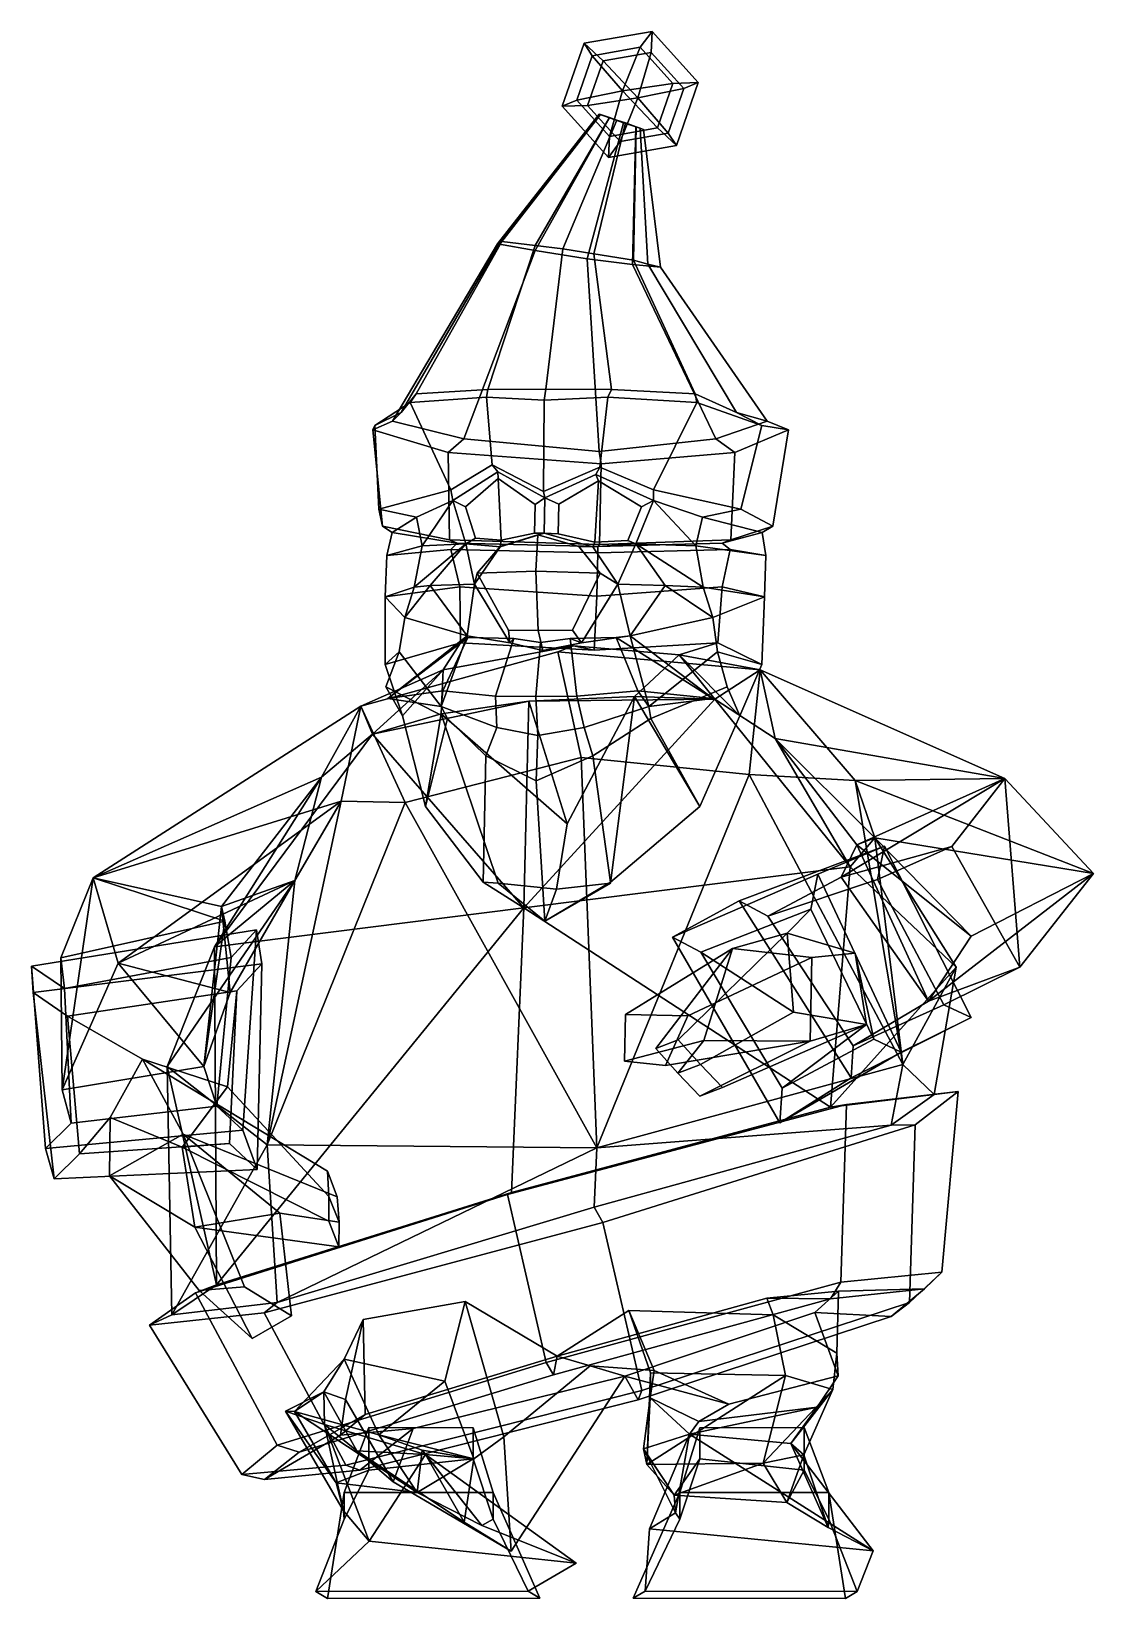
# Model space of a CAD drawing. Extents: x -178 to 159, y -153 to 343.
import ezdxf

# ---------------------------------------------------------------- set-up
doc = ezdxf.new("R2010")
doc.units = 0

msp = doc.modelspace()

# ---------------------------------------------------------------- linework, layer by layer
for p in [(-64.752953, 131.951538, 103.342781), (38.056911, 131.951538, 119.07489)]:
    msp.add_point(p)
for points in [[(-0.122107, 335.489288, 67.304405), (15.075344, 338.161285, 68.982353), (18.822256, 343.197632, 54.533504), (-2.67018, 339.418945, 52.160526)], [(3.33357, 333.873901, 38.578182), (-2.67018, 339.418945, 52.160526), (18.822256, 343.197632, 54.533504), (18.531021, 336.545898, 40.256134)], [(25.398327, 326.724426, 70.86731), (33.421158, 327.02356, 57.199223), (18.822256, 343.197632, 54.533504), (15.075344, 338.161285, 68.982353)], [(28.854002, 325.10907, 42.141083), (18.531021, 336.545898, 40.256134), (18.822256, 343.197632, 54.533504), (33.421158, 327.02356, 57.199223)], [(-9.563732, 319.466125, 52.453262), (-4.996565, 321.380554, 67.511398), (-0.122107, 335.489288, 67.304405), (-2.67018, 339.418945, 52.160526)], [(-9.563732, 319.466125, 52.453262), (-2.67018, 339.418945, 52.160526), (3.33357, 333.873901, 38.578182), (-1.540888, 319.765198, 38.785179)], [(9.485171, 324.387054, 75.138756), (15.075344, 338.161285, 68.982353), (-0.122107, 335.489288, 67.304405)], [(9.485171, 324.387054, 75.138756), (25.398327, 326.724426, 70.86731), (15.075344, 338.161285, 68.982353)], [(-4.996565, 321.380554, 67.511398), (9.485171, 324.387054, 75.138756), (-0.122107, 335.489288, 67.304405)], [(-1.540888, 319.765198, 38.785179), (3.33357, 333.873901, 38.578182), (14.372231, 322.10257, 34.513721)], [(14.372231, 322.10257, 34.513721), (3.33357, 333.873901, 38.578182), (18.531021, 336.545898, 40.256134)], [(14.372231, 322.10257, 34.513721), (18.531021, 336.545898, 40.256134), (28.854002, 325.10907, 42.141083)], [(5.326407, 309.943787, 69.396347), (9.485171, 324.387054, 75.138756), (-4.996565, 321.380554, 67.511398)], [(5.326407, 309.943787, 69.396347), (20.523869, 312.615692, 71.074303), (9.485171, 324.387054, 75.138756)], [(20.523869, 312.615692, 71.074303), (25.398327, 326.724426, 70.86731), (9.485171, 324.387054, 75.138756)], [(23.979544, 311.000336, 42.34808), (14.372231, 322.10257, 34.513721), (28.854002, 325.10907, 42.141083)], [(26.527605, 307.07074, 57.491959), (33.421158, 327.02356, 57.199223), (25.398327, 326.724426, 70.86731), (20.523869, 312.615692, 71.074303)], [(26.527605, 307.07074, 57.491959), (23.979544, 311.000336, 42.34808), (28.854002, 325.10907, 42.141083), (33.421158, 327.02356, 57.199223)], [(5.035182, 303.292084, 55.118977), (5.326407, 309.943787, 69.396347), (-4.996565, 321.380554, 67.511398), (-9.563732, 319.466125, 52.453262)], [(5.035182, 303.292084, 55.118977), (-9.563732, 319.466125, 52.453262), (-1.540888, 319.765198, 38.785179), (8.782084, 308.3284, 40.670124)], [(8.782084, 308.3284, 40.670124), (-1.540888, 319.765198, 38.785179), (14.372231, 322.10257, 34.513721)], [(8.782084, 308.3284, 40.670124), (14.372231, 322.10257, 34.513721), (23.979544, 311.000336, 42.34808)], [(2.321047, 316.898621, 56.11673), (2.112459, 316.937531, 52.46096), (-30.116444, 275.89621, 44.563885), (-29.342585, 276.220856, 56.385376)], [(2.112459, 316.937531, 52.46096), (5.351716, 315.792999, 49.368061), (-18.194765, 273.76886, 34.877441), (-30.116444, 275.89621, 44.563885)], [(2.484708, 316.882996, 60.635551), (2.321047, 316.898621, 56.11673), (-29.342585, 276.220856, 56.385376), (-28.732761, 276.673218, 70.989014)], [(5.354907, 315.916931, 63.219124), (2.484708, 316.882996, 60.635551), (-28.732761, 276.673218, 70.989014), (-18.160831, 275.425781, 79.594437)], [(5.351716, 315.792999, 49.368061), (9.831141, 314.233002, 47.605106), (-1.704822, 271.128113, 29.59894), (-18.194765, 273.76886, 34.877441)], [(7.729343, 315.112946, 64.824539), (5.354907, 315.916931, 63.219124), (-18.160831, 275.425781, 79.594437), (-9.415817, 274.330139, 84.996262)], [(7.729343, 315.112946, 64.824539), (-9.415817, 274.330139, 84.996262), (0.451022, 272.768646, 82.338692), (10.409563, 314.180939, 63.924801)], [(13.73729, 312.913025, 50.538769), (12.681937, 269.360718, 39.430099), (-1.704822, 271.128113, 29.59894), (9.831141, 314.233002, 47.605106)], [(10.409563, 314.180939, 63.924801), (0.451022, 272.768646, 82.338692), (12.945206, 270.723022, 77.134277), (13.803719, 312.995544, 62.215797)], [(16.125631, 312.124786, 54.417336), (21.481752, 268.529785, 52.171848), (12.681937, 269.360718, 39.430099), (13.73729, 312.913025, 50.538769)], [(13.803719, 312.995544, 62.215797), (12.945206, 270.723022, 77.134277), (17.514227, 269.531311, 63.294243), (15.046542, 312.528107, 57.89333)], [(5.035182, 303.292084, 55.118977), (26.527605, 307.07074, 57.491959), (20.523869, 312.615692, 71.074303), (5.326407, 309.943787, 69.396347)], [(5.035182, 303.292084, 55.118977), (8.782084, 308.3284, 40.670124), (23.979544, 311.000336, 42.34808), (26.527605, 307.07074, 57.491959)], [(15.046542, 312.528107, 57.89333), (17.514227, 269.531311, 63.294243), (21.481752, 268.529785, 52.171848), (16.125631, 312.124786, 54.417336)], [(-63.264988, 219.765381, 38.353554), (-60.55331, 222.477478, 62.083855), (-29.342585, 276.220856, 56.385376), (-30.116444, 275.89621, 44.563885)], [(-40.742462, 214.231232, 20.6658), (-63.264988, 219.765381, 38.353554), (-30.116444, 275.89621, 44.563885), (-18.194765, 273.76886, 34.877441)], [(-60.55331, 222.477478, 62.083855), (-55.793579, 228.454163, 90.746719), (-28.732761, 276.673218, 70.989014), (-29.342585, 276.220856, 56.385376)], [(-55.793579, 228.454163, 90.746719), (-33.171165, 229.760284, 107.262489), (-18.160831, 275.425781, 79.594437), (-28.732761, 276.673218, 70.989014)], [(2.05042, 210.164001, 7.910498), (-40.742462, 214.231232, 20.6658), (-18.194765, 273.76886, 34.877441), (-1.704822, 271.128113, 29.59894)], [(-14.735031, 229.896973, 117.603951), (-9.415817, 274.330139, 84.996262), (-18.160831, 275.425781, 79.594437), (-33.171165, 229.760284, 107.262489)], [(-14.735031, 229.896973, 117.603951), (5.949987, 229.760284, 113.248871), (0.451022, 272.768646, 82.338692), (-9.415817, 274.330139, 84.996262)], [(2.05042, 210.164001, 7.910498), (-1.704822, 271.128113, 29.59894), (12.681937, 269.360718, 39.430099), (39.070759, 214.231232, 32.878933)], [(32.476105, 228.454163, 104.253868), (12.945206, 270.723022, 77.134277), (0.451022, 272.768646, 82.338692), (5.949987, 229.760284, 113.248871)], [(39.070759, 214.231232, 32.878933), (12.681937, 269.360718, 39.430099), (21.481752, 268.529785, 52.171848), (55.273312, 219.765381, 56.492455)], [(45.589394, 222.477478, 78.325966), (17.514227, 269.531311, 63.294243), (12.945206, 270.723022, 77.134277), (32.476105, 228.454163, 104.253868)], [(55.273312, 219.765381, 56.492455), (21.481752, 268.529785, 52.171848), (17.514227, 269.531311, 63.294243), (45.589394, 222.477478, 78.325966)], [(-57.708351, 225.655243, 95.046486), (-55.793579, 228.454163, 90.746719), (-60.55331, 222.477478, 62.083855), (-68.953644, 218.38562, 62.116879)], [(-33.519764, 227.375183, 112.110092), (-33.171165, 229.760284, 107.262489), (-55.793579, 228.454163, 90.746719), (-57.708351, 225.655243, 95.046486)], [(-15.265135, 226.467163, 121.068199), (-14.735031, 229.896973, 117.603951), (-33.171165, 229.760284, 107.262489), (-33.519764, 227.375183, 112.110092)], [(-15.265135, 226.467163, 121.068199), (4.833004, 227.375183, 117.978889), (5.949987, 229.760284, 113.248871), (-14.735031, 229.896973, 117.603951)], [(4.833004, 227.375183, 117.978889), (33.017448, 225.655243, 108.929482), (32.476105, 228.454163, 104.253868), (5.949987, 229.760284, 113.248871)], [(33.017448, 225.655243, 108.929482), (53.595448, 218.38562, 80.869514), (45.589394, 222.477478, 78.325966), (32.476105, 228.454163, 104.253868)], [(-44.797672, 198.043365, 102.618103), (-57.708351, 225.655243, 95.046486), (-68.953644, 218.38562, 62.116879), (-67.623749, 191.959534, 80.181534)], [(-31.7421, 205.995361, 116.074211), (-33.519764, 227.375183, 112.110092), (-57.708351, 225.655243, 95.046486), (-44.797672, 198.043365, 102.618103)], [(-15.501152, 197.558716, 122.610573), (-15.265135, 226.467163, 121.068199), (-33.519764, 227.375183, 112.110092), (-31.7421, 205.995361, 116.074211)], [(-15.501152, 197.558716, 122.610573), (2.342877, 205.189453, 121.339806), (4.833004, 227.375183, 117.978889), (-15.265135, 226.467163, 121.068199)], [(2.342877, 205.189453, 121.339806), (19.29534, 198.043365, 112.425713), (33.017448, 225.655243, 108.929482), (4.833004, 227.375183, 117.978889)], [(19.29534, 198.043365, 112.425713), (46.924351, 191.959534, 97.709846), (53.595448, 218.38562, 80.869514), (33.017448, 225.655243, 108.929482)], [(-68.953644, 218.38562, 62.116879), (-60.55331, 222.477478, 62.083855), (-63.264988, 219.765381, 38.353554), (-69.517838, 217.05072, 35.884155)], [(-69.517838, 217.05072, 35.884155), (-63.264988, 219.765381, 38.353554), (-40.742462, 214.231232, 20.6658), (-45.670719, 209.871521, 16.321194)], [(-67.623749, 191.959534, 80.181534), (-68.953644, 218.38562, 62.116879), (-69.517838, 217.05072, 35.884155), (-66.478676, 186.49884, 42.463161)], [(61.978485, 217.05072, 56.005909), (45.072716, 209.871521, 30.206884), (39.070759, 214.231232, 32.878933), (55.273312, 219.765381, 56.492455)], [(53.595448, 218.38562, 80.869514), (61.978485, 217.05072, 56.005909), (55.273312, 219.765381, 56.492455), (45.589394, 222.477478, 78.325966)], [(46.924351, 191.959534, 97.709846), (57.111004, 186.49884, 61.375031), (61.978485, 217.05072, 56.005909), (53.595448, 218.38562, 80.869514)], [(-66.478676, 186.49884, 42.463161), (-69.517838, 217.05072, 35.884155), (-45.670719, 209.871521, 16.321194), (-45.247417, 182.169067, 19.474009)], [(-45.670719, 209.871521, 16.321194), (-40.742462, 214.231232, 20.6658), (2.05042, 210.164001, 7.910498), (2.704283, 206.277161, 3.63748)], [(45.072716, 209.871521, 30.206884), (2.704283, 206.277161, 3.63748), (2.05042, 210.164001, 7.910498), (39.070759, 214.231232, 32.878933)], [(57.111004, 186.49884, 61.375031), (43.725967, 182.169067, 33.088844), (45.072716, 209.871521, 30.206884), (61.978485, 217.05072, 56.005909)], [(-45.247417, 182.169067, 19.474009), (-45.670719, 209.871521, 16.321194), (2.704283, 206.277161, 3.63748), (2.221191, 180.676575, 6.794485)], [(43.725967, 182.169067, 33.088844), (2.221191, 180.676575, 6.794485), (2.704283, 206.277161, 3.63748), (45.072716, 209.871521, 30.206884)], [(-31.7421, 205.995361, 116.074211), (-44.797672, 198.043365, 102.618103), (-44.263176, 194.641174, 101.06028), (-29.985703, 203.693512, 114.966881)], [(-29.862757, 201.641602, 112.452156), (-29.985703, 203.693512, 114.966881), (-44.263176, 194.641174, 101.06028), (-40.257874, 192.68927, 101.46701)], [(-15.501152, 197.558716, 122.610573), (-31.7421, 205.995361, 116.074211), (-29.985703, 203.693512, 114.966881), (-15.06969, 195.499146, 119.790955)], [(-29.862757, 201.641602, 112.452156), (-18.17746, 193.384583, 116.399185), (-15.06969, 195.499146, 119.790955), (-29.985703, 203.693512, 114.966881)], [(-15.501152, 197.558716, 122.610573), (-15.06969, 195.499146, 119.790955), (0.997987, 202.887573, 119.757912), (2.342877, 205.189453, 121.339806)], [(2.342877, 205.189453, 121.339806), (0.997987, 202.887573, 119.757912), (19.251152, 194.641174, 110.779327), (19.29534, 198.043365, 112.425713)], [(-28.877531, 182.073151, 111.959419), (-29.862757, 201.641602, 112.452156), (-40.257874, 192.68927, 101.46701), (-37.084988, 182.695099, 105.503891)], [(-18.17746, 193.384583, 116.399185), (-29.862757, 201.641602, 112.452156), (-28.877531, 182.073151, 111.959419), (-18.389107, 184.335876, 117.782303)], [(1.909234, 200.935486, 117.15387), (0.997987, 202.887573, 119.757912), (-15.06969, 195.499146, 119.790955), (-10.668049, 193.514648, 117.722992)], [(-10.668049, 193.514648, 117.722992), (-10.913173, 184.09137, 119.32489), (0.769148, 181.423462, 115.897461), (1.909234, 200.935486, 117.15387)], [(0.769148, 181.423462, 115.897461), (11.179806, 182.033813, 111.080963), (15.451241, 192.655701, 107.456413), (1.909234, 200.935486, 117.15387)], [(1.909234, 200.935486, 117.15387), (15.451241, 192.655701, 107.456413), (19.251152, 194.641174, 110.779327), (0.997987, 202.887573, 119.757912)], [(-55.699669, 189.339722, 82.684906), (-44.263176, 194.641174, 101.06028), (-44.797672, 198.043365, 102.618103), (-67.623749, 191.959534, 80.181534)], [(-53.895161, 180.264069, 83.934433), (-44.263176, 194.641174, 101.06028), (-55.699669, 189.339722, 82.684906)], [(-40.057991, 180.918945, 106.173752), (-44.263176, 194.641174, 101.06028), (-53.895161, 180.264069, 83.934433)], [(-37.084988, 182.695099, 105.503891), (-40.257874, 192.68927, 101.46701), (-44.263176, 194.641174, 101.06028), (-40.057991, 180.918945, 106.173752)], [(-18.389107, 184.335876, 117.782303), (-15.331384, 184.284546, 121.501137), (-15.06969, 195.499146, 119.790955), (-18.17746, 193.384583, 116.399185)], [(-10.913173, 184.09137, 119.32489), (-10.668049, 193.514648, 117.722992), (-15.06969, 195.499146, 119.790955), (-15.331384, 184.284546, 121.501137)], [(11.179806, 182.033813, 111.080963), (13.709259, 180.918945, 114.401291), (19.251152, 194.641174, 110.779327), (15.451241, 192.655701, 107.456413)], [(13.709259, 180.918945, 114.401291), (32.701698, 180.264069, 97.185608), (19.251152, 194.641174, 110.779327)], [(34.797298, 189.339722, 96.532883), (46.924351, 191.959534, 97.709846), (19.29534, 198.043365, 112.425713), (19.251152, 194.641174, 110.779327)], [(32.701698, 180.264069, 97.185608), (34.797298, 189.339722, 96.532883), (19.251152, 194.641174, 110.779327)], [(-67.623749, 191.959534, 80.181534), (-66.478676, 186.49884, 42.463161), (-63.417351, 184.564697, 44.310551), (-55.699669, 189.339722, 82.684906)], [(-55.699669, 189.339722, 82.684906), (-63.417351, 184.564697, 44.310551), (-65.154198, 177.239868, 45.715115), (-53.895161, 180.264069, 83.934433)], [(34.797298, 189.339722, 96.532883), (32.701698, 180.264069, 97.185608), (54.874664, 177.239868, 64.082108), (53.637321, 184.564697, 62.222424)], [(46.924351, 191.959534, 97.709846), (34.797298, 189.339722, 96.532883), (53.637321, 184.564697, 62.222424), (57.111004, 186.49884, 61.375031)], [(-66.478676, 186.49884, 42.463161), (-45.247417, 182.169067, 19.474009), (-42.856735, 181.121521, 20.947981), (-63.417351, 184.564697, 44.310551)], [(-65.154198, 177.239868, 45.715115), (-63.417351, 184.564697, 44.310551), (-42.856735, 181.121521, 20.947981), (-44.824268, 179.093781, 18.51861)], [(-17.994301, 172.236633, 140.611572), (-17.261633, 183.779358, 135.823578), (-29.240063, 180.136841, 130.651901), (-36.494827, 171.66156, 131.279709)], [(-17.261633, 183.779358, 135.823578), (-15.331384, 184.284546, 121.501137), (-29.196737, 180.024231, 114.262894), (-29.240063, 180.136841, 130.651901)], [(-28.877531, 182.073151, 111.959419), (-29.196737, 180.024231, 114.262894), (-15.331384, 184.284546, 121.501137), (-18.389107, 184.335876, 117.782303)], [(-17.994301, 172.236633, 140.611572), (2.450256, 171.66156, 137.239136), (-4.284794, 180.136841, 134.470596), (-17.261633, 183.779358, 135.823578)], [(-17.261633, 183.779358, 135.823578), (-4.284794, 180.136841, 134.470596), (0.064026, 180.024231, 118.740417), (-15.331384, 184.284546, 121.501137)], [(0.769148, 181.423462, 115.897461), (-10.913173, 184.09137, 119.32489), (-15.331384, 184.284546, 121.501137), (0.064026, 180.024231, 118.740417)], [(57.111004, 186.49884, 61.375031), (53.637321, 184.564697, 62.222424), (41.003906, 181.121521, 33.780457), (43.725967, 182.169067, 33.088844)], [(54.874664, 177.239868, 64.082108), (43.60788, 179.093781, 32.050625), (41.003906, 181.121521, 33.780457), (53.637321, 184.564697, 62.222424)], [(-53.895161, 180.264069, 83.934433), (-65.154198, 177.239868, 45.715115), (-65.626541, 164.203552, 48.657867), (-56.406971, 167.180115, 84.206413)], [(-65.626541, 164.203552, 48.657867), (-65.154198, 177.239868, 45.715115), (-44.824268, 179.093781, 18.51861), (-41.995071, 167.327942, 18.175737)], [(-56.406971, 167.180115, 84.206413), (-40.057991, 180.918945, 106.173752), (-53.895161, 180.264069, 83.934433)], [(-51.365986, 167.782532, 108.475731), (-40.057991, 180.918945, 106.173752), (-56.406971, 167.180115, 84.206413)], [(-51.365986, 167.782532, 108.475731), (-37.359299, 168.120819, 113.673607), (-40.057991, 180.918945, 106.173752)], [(-45.247417, 182.169067, 19.474009), (2.221191, 180.676575, 6.794485), (1.666739, 180.145905, 10.417841), (-42.856735, 181.121521, 20.947981)], [(-44.824268, 179.093781, 18.51861), (-42.856735, 181.121521, 20.947981), (1.666739, 180.145905, 10.417841), (1.667521, 178.099274, 10.41272)], [(-41.995071, 167.327942, 18.175737), (-44.824268, 179.093781, 18.51861), (1.667521, 178.099274, 10.41272), (1.319052, 164.338013, 12.689873)], [(-28.877531, 182.073151, 111.959419), (-37.084988, 182.695099, 105.503891), (-40.057991, 180.918945, 106.173752), (-29.196737, 180.024231, 114.262894)], [(-37.359299, 168.120819, 113.673607), (-29.196737, 180.024231, 114.262894), (-40.057991, 180.918945, 106.173752)], [(-36.494827, 171.66156, 131.279709), (-29.240063, 180.136841, 130.651901), (-29.196737, 180.024231, 114.262894), (-37.359299, 168.120819, 113.673607)], [(2.450256, 171.66156, 137.239136), (8.029291, 168.120819, 120.619034), (0.064026, 180.024231, 118.740417), (-4.284794, 180.136841, 134.470596)], [(0.769148, 181.423462, 115.897461), (0.064026, 180.024231, 118.740417), (13.709259, 180.918945, 114.401291), (11.179806, 182.033813, 111.080963)], [(8.029291, 168.120819, 120.619034), (13.709259, 180.918945, 114.401291), (0.064026, 180.024231, 118.740417)], [(41.010685, 167.327942, 30.877398), (1.319052, 164.338013, 12.689873), (1.667521, 178.099274, 10.41272), (43.60788, 179.093781, 32.050625)], [(43.725967, 182.169067, 33.088844), (41.003906, 181.121521, 33.780457), (1.666739, 180.145905, 10.417841), (2.221191, 180.676575, 6.794485)], [(43.60788, 179.093781, 32.050625), (1.667521, 178.099274, 10.41272), (1.666739, 180.145905, 10.417841), (41.003906, 181.121521, 33.780457)], [(22.949415, 167.782532, 119.84758), (13.709259, 180.918945, 114.401291), (8.029291, 168.120819, 120.619034)], [(22.949415, 167.782532, 119.84758), (35.017242, 167.180115, 98.196281), (13.709259, 180.918945, 114.401291)], [(35.017242, 167.180115, 98.196281), (32.701698, 180.264069, 97.185608), (13.709259, 180.918945, 114.401291)], [(32.701698, 180.264069, 97.185608), (35.017242, 167.180115, 98.196281), (54.445389, 164.203552, 67.031448), (54.874664, 177.239868, 64.082108)], [(54.445389, 164.203552, 67.031448), (41.010685, 167.327942, 30.877398), (43.60788, 179.093781, 32.050625), (54.874664, 177.239868, 64.082108)], [(-26.61274, 153.651489, 129.005112), (-36.494827, 171.66156, 131.279709), (-37.359299, 168.120819, 113.673607), (-26.133615, 149.553223, 116.288147)], [(-17.250525, 153.450256, 135.750977), (-17.994301, 172.236633, 140.611572), (-36.494827, 171.66156, 131.279709), (-26.61274, 153.651489, 129.005112)], [(-17.250525, 153.450256, 135.750977), (-6.299436, 153.651489, 132.113495), (2.450256, 171.66156, 137.239136), (-17.994301, 172.236633, 140.611572)], [(-6.299436, 153.651489, 132.113495), (-3.464562, 149.553223, 119.756996), (8.029291, 168.120819, 120.619034), (2.450256, 171.66156, 137.239136)], [(-65.599976, 142.772705, 51.36908), (-65.626541, 164.203552, 48.657867), (-41.995071, 167.327942, 18.175737), (-41.817055, 149.551544, 22.253117)], [(-56.406971, 167.180115, 84.206413), (-65.626541, 164.203552, 48.657867), (-59.441647, 157.640503, 83.76799)], [(-61.156822, 146.741913, 84.361), (-59.441647, 157.640503, 83.76799), (-65.626541, 164.203552, 48.657867), (-65.599976, 142.772705, 51.36908)], [(-59.441647, 157.640503, 83.76799), (-51.365986, 167.782532, 108.475731), (-56.406971, 167.180115, 84.206413)], [(-39.677006, 151.80835, 108.093178), (-51.365986, 167.782532, 108.475731), (-59.441647, 157.640503, 83.76799)], [(-39.677006, 151.80835, 108.093178), (-37.359299, 168.120819, 113.673607), (-51.365986, 167.782532, 108.475731)], [(-41.817055, 149.551544, 22.253117), (-41.995071, 167.327942, 18.175737), (1.319052, 164.338013, 12.689873), (0.489735, 147.280884, 18.109495)], [(-26.133615, 149.553223, 116.288147), (-37.359299, 168.120819, 113.673607), (-39.677006, 151.80835, 108.093178)], [(-3.464562, 149.553223, 119.756996), (11.909718, 151.80835, 115.987053), (8.029291, 168.120819, 120.619034)], [(39.62151, 149.551544, 34.714962), (0.489735, 147.280884, 18.109495), (1.319052, 164.338013, 12.689873), (41.010685, 167.327942, 30.877398)], [(11.909718, 151.80835, 115.987053), (22.949415, 167.782532, 119.84758), (8.029291, 168.120819, 120.619034)], [(11.909718, 151.80835, 115.987053), (38.044159, 157.640503, 98.68541), (22.949415, 167.782532, 119.84758)], [(38.044159, 157.640503, 98.68541), (35.017242, 167.180115, 98.196281), (22.949415, 167.782532, 119.84758)], [(35.017242, 167.180115, 98.196281), (38.044159, 157.640503, 98.68541), (54.445389, 164.203552, 67.031448)], [(39.503517, 146.741913, 99.764191), (53.609283, 142.772705, 69.610657), (54.445389, 164.203552, 67.031448), (38.044159, 157.640503, 98.68541)], [(53.609283, 142.772705, 69.610657), (39.62151, 149.551544, 34.714962), (41.010685, 167.327942, 30.877398), (54.445389, 164.203552, 67.031448)], [(-61.156822, 146.741913, 84.361), (-47.866585, 129.410156, 114.62059), (-39.677006, 151.80835, 108.093178), (-59.441647, 157.640503, 83.76799)], [(39.503517, 146.741913, 99.764191), (38.044159, 157.640503, 98.68541), (11.909718, 151.80835, 115.987053), (17.772583, 129.410156, 124.664787)], [(-60.118038, 126.442902, 57.383045), (-65.599976, 142.772705, 51.36908), (-41.817055, 149.551544, 22.253117), (-47.22945, 140.995728, 7.150143)], [(-39.464893, 151.245056, 122.350136), (-39.677006, 151.80835, 108.093178), (-64.752953, 131.951538, 103.342781)], [(-64.752953, 131.951538, 103.342781), (-39.677006, 151.80835, 108.093178), (-47.866585, 129.410156, 114.62059)], [(-47.374939, 134.374268, 124.610008), (-39.464893, 151.245056, 122.350136), (-64.752953, 131.951538, 103.342781)], [(-24.956736, 150.990417, 124.704651), (-39.464893, 151.245056, 122.350136), (-47.374939, 134.374268, 124.610008), (-30.699739, 132.716187, 136.049103)], [(-47.22945, 140.995728, 7.150143), (-41.817055, 149.551544, 22.253117), (0.489735, 147.280884, 18.109495), (-6.076174, 148.675903, -7.745686)], [(-39.464893, 151.245056, 122.350136), (-24.956736, 150.990417, 124.704651), (-26.133615, 149.553223, 116.288147), (-39.677006, 151.80835, 108.093178)], [(-30.699739, 132.716187, 136.049103), (-17.963331, 132.55484, 138.700989), (-16.458633, 149.746826, 128.867737), (-24.956736, 150.990417, 124.704651)], [(-17.250525, 153.450256, 135.750977), (-26.61274, 153.651489, 129.005112), (-26.133615, 149.553223, 116.288147), (-15.718544, 147.132446, 124.031242)], [(-16.458633, 149.746826, 128.867737), (-15.718544, 147.132446, 124.031242), (-26.133615, 149.553223, 116.288147), (-24.956736, 150.990417, 124.704651)], [(-5.016715, 132.716187, 139.979156), (-7.104465, 150.990417, 127.436432), (-16.458633, 149.746826, 128.867737), (-17.963331, 132.55484, 138.700989)], [(-17.250525, 153.450256, 135.750977), (-15.718544, 147.132446, 124.031242), (-3.464562, 149.553223, 119.756996), (-6.299436, 153.651489, 132.113495)], [(-16.458633, 149.746826, 128.867737), (-7.104465, 150.990417, 127.436432), (-3.464562, 149.553223, 119.756996), (-15.718544, 147.132446, 124.031242)], [(7.4439, 151.245056, 129.528183), (11.909718, 151.80835, 115.987053), (-3.464562, 149.553223, 119.756996), (-7.104465, 150.990417, 127.436432)], [(-7.104465, 150.990417, 127.436432), (-5.016715, 132.716187, 139.979156), (14.316192, 134.374268, 134.050079), (7.4439, 151.245056, 129.528183)], [(27.424967, 145.788452, 14.747697), (-6.076174, 148.675903, -7.745686), (0.489735, 147.280884, 18.109495), (39.62151, 149.551544, 34.714962)], [(7.4439, 151.245056, 129.528183), (38.056911, 131.951538, 119.07489), (11.909718, 151.80835, 115.987053)], [(14.316192, 134.374268, 134.050079), (38.056911, 131.951538, 119.07489), (7.4439, 151.245056, 129.528183)], [(38.056911, 131.951538, 119.07489), (17.772583, 129.410156, 124.664787), (11.909718, 151.80835, 115.987053)], [(46.579769, 126.442902, 73.710098), (27.424967, 145.788452, 14.747697), (39.62151, 149.551544, 34.714962), (53.609283, 142.772705, 69.610657)], [(-10.976964, 146.781982, -36.835651), (-73.289543, 129.498138, -31.306133), (-47.22945, 140.995728, 7.150143), (-6.076174, 148.675903, -7.745686)], [(-10.976964, 146.781982, -36.835651), (-3.617615, 113.269653, -57.467194), (-59.347431, 99.023865, -55.009865), (-73.289543, 129.498138, -31.306133)], [(-60.118038, 126.442902, 57.383045), (-65.419815, 135.698364, 87.605156), (-61.156822, 146.741913, 84.361), (-65.599976, 142.772705, 51.36908)], [(-61.156822, 146.741913, 84.361), (-65.419815, 135.698364, 87.605156), (-45.860531, 125.644287, 106.027458), (-47.866585, 129.410156, 114.62059)], [(-6.076174, 148.675903, -7.745686), (27.424967, 145.788452, 14.747697), (53.047897, 141.095062, -27.752481), (-10.976964, 146.781982, -36.835651)], [(-10.976964, 146.781982, -36.835651), (53.047897, 141.095062, -27.752481), (49.52972, 107.871643, -48.76326), (-3.617615, 113.269653, -57.467194)], [(33.92907, 97.827164, 89.755692), (13.28993, 132.599579, 41.072708), (27.424967, 145.788452, 14.747697), (46.579769, 126.442902, 73.710098)], [(38.681484, 131.7854, 36.191616), (27.424967, 145.788452, 14.747697), (13.28993, 132.599579, 41.072708)], [(39.503517, 146.741913, 99.764191), (17.772583, 129.410156, 124.664787), (18.428019, 125.644287, 115.864983), (42.601299, 135.698364, 104.134705)], [(53.047897, 141.095062, -27.752481), (27.424967, 145.788452, 14.747697), (38.681484, 131.7854, 36.191616)], [(46.579769, 126.442902, 73.710098), (53.609283, 142.772705, 69.610657), (39.503517, 146.741913, 99.764191), (42.601299, 135.698364, 104.134705)], [(-73.289543, 129.498138, -31.306133), (-69.686775, 120.662476, 28.338743), (-47.22945, 140.995728, 7.150143)], [(-69.686775, 120.662476, 28.338743), (-47.952423, 127.139862, 32.417854), (-47.22945, 140.995728, 7.150143)], [(-52.844521, 97.827179, 76.477478), (-60.118038, 126.442902, 57.383045), (-47.22945, 140.995728, 7.150143), (-47.952423, 127.139862, 32.417854)], [(57.823444, 119.342468, 27.484161), (53.047897, 141.095062, -27.752481), (38.681484, 131.7854, 36.191616)], [(83.133339, 106.004272, -33.377201), (49.52972, 107.871643, -48.76326), (53.047897, 141.095062, -27.752481)], [(57.823444, 119.342468, 27.484161), (130.517578, 106.669495, 75.289391), (53.047897, 141.095062, -27.752481)], [(83.133339, 106.004272, -33.377201), (53.047897, 141.095062, -27.752481), (130.517578, 106.669495, 75.289391)], [(-45.860531, 125.644287, 106.027458), (-65.419815, 135.698364, 87.605156), (-60.118038, 126.442902, 57.383045), (-52.844521, 97.827179, 76.477478)], [(-47.866585, 129.410156, 114.62059), (-47.374939, 134.374268, 124.610008), (-64.752953, 131.951538, 103.342781)], [(-30.699739, 132.716187, 136.049103), (-47.374939, 134.374268, 124.610008), (-47.866585, 129.410156, 114.62059), (-30.280172, 122.829773, 126.685371)], [(-5.016715, 132.716187, 139.979156), (-2.616945, 122.829773, 130.918442), (17.772583, 129.410156, 124.664787), (14.316192, 134.374268, 134.050079)], [(17.772583, 129.410156, 124.664787), (38.056911, 131.951538, 119.07489), (14.316192, 134.374268, 134.050079)], [(18.428019, 125.644287, 115.864983), (33.92907, 97.827164, 89.755692), (46.579769, 126.442902, 73.710098), (42.601299, 135.698364, 104.134705)], [(-85.765678, 107.024536, 26.121494), (-73.289543, 129.498138, -31.306133), (-158.089127, 75.18219, -15.8424)], [(-79.534927, 99.474915, -41.567398), (-158.089127, 75.18219, -15.8424), (-73.289543, 129.498138, -31.306133)], [(-85.765678, 107.024536, 26.121494), (-69.686775, 120.662476, 28.338743), (-73.289543, 129.498138, -31.306133)], [(-79.534927, 99.474915, -41.567398), (-73.289543, 129.498138, -31.306133), (-59.347431, 99.023865, -55.009865)], [(-20.129911, 131.102448, 32.782185), (-47.952423, 127.139862, 32.417854), (-69.686775, 120.662476, 28.338743)], [(-21.739407, 65.655624, 118.171204), (-20.129911, 131.102448, 32.782185), (-69.686775, 120.662476, 28.338743)], [(-7.978464, 92.313141, 73.44957), (-47.952423, 127.139862, 32.417854), (-20.129911, 131.102448, 32.782185)], [(-33.819542, 113.820374, 128.776779), (-30.280172, 122.829773, 126.685371), (-47.866585, 129.410156, 114.62059), (-45.860531, 125.644287, 106.027458)], [(-17.963331, 132.55484, 138.700989), (-30.699739, 132.716187, 136.049103), (-30.280172, 122.829773, 126.685371), (-17.302013, 120.202515, 134.379272)], [(-21.739407, 65.655624, 118.171204), (38.681484, 131.7854, 36.191616), (-20.129911, 131.102448, 32.782185)], [(-21.739407, 65.655624, 118.171204), (81.50708, 78.699127, 95.375191), (38.681484, 131.7854, 36.191616)], [(-7.978464, 92.313141, 73.44957), (-20.129911, 131.102448, 32.782185), (13.28993, 132.599579, 41.072708)], [(-20.129911, 131.102448, 32.782185), (38.681484, 131.7854, 36.191616), (13.28993, 132.599579, 41.072708)], [(-17.963331, 132.55484, 138.700989), (-17.302013, 120.202515, 134.379272), (-2.616945, 122.829773, 130.918442), (-5.016715, 132.716187, 139.979156)], [(5.650929, 73.532455, 102.991379), (-11.450203, 71.639099, 96.137489), (-7.978464, 92.313141, 73.44957), (13.28993, 132.599579, 41.072708)], [(0.135043, 113.820374, 133.972565), (18.428019, 125.644287, 115.864983), (17.772583, 129.410156, 124.664787), (-2.616945, 122.829773, 130.918442)], [(5.634079, 73.812531, 119.093384), (5.650929, 73.532455, 102.991379), (13.28993, 132.599579, 41.072708), (33.92907, 97.827164, 89.755692)], [(81.50708, 78.699127, 95.375191), (57.823444, 119.342468, 27.484161), (38.681484, 131.7854, 36.191616)], [(-34.617462, 73.812531, 112.934036), (-52.844521, 97.827179, 76.477478), (-47.952423, 127.139862, 32.417854), (-29.818386, 73.532455, 97.563812)], [(-34.617462, 73.812531, 112.934036), (-33.819542, 113.820374, 128.776779), (-45.860531, 125.644287, 106.027458), (-52.844521, 97.827179, 76.477478)], [(-29.818386, 73.532455, 97.563812), (-47.952423, 127.139862, 32.417854), (-7.978464, 92.313141, 73.44957), (-11.450203, 71.639099, 96.137489)], [(5.634079, 73.812531, 119.093384), (33.92907, 97.827164, 89.755692), (18.428019, 125.644287, 115.864983), (0.135043, 113.820374, 133.972565)], [(-21.739407, 65.655624, 118.171204), (-69.686775, 120.662476, 28.338743), (-119.66497, 53.313919, 78.731483)], [(-119.66497, 53.313919, 78.731483), (-69.686775, 120.662476, 28.338743), (-85.765678, 107.024536, 26.121494)], [(-17.880474, 105.879089, 138.159515), (-17.302013, 120.202515, 134.379272), (-30.280172, 122.829773, 126.685371), (-33.819542, 113.820374, 128.776779)], [(-17.880474, 105.879089, 138.159515), (0.135043, 113.820374, 133.972565), (-2.616945, 122.829773, 130.918442), (-17.302013, 120.202515, 134.379272)], [(81.50708, 78.699127, 95.375191), (89.356895, 87.806366, 3.054793), (57.823444, 119.342468, 27.484161)], [(89.356895, 87.806366, 3.054793), (83.614502, 85.593903, 63.015404), (57.823444, 119.342468, 27.484161)], [(57.823444, 119.342468, 27.484161), (83.614502, 85.593903, 63.015404), (130.517578, 106.669495, 75.289391)], [(1.328658, -10.308777, -77.490906), (-59.347431, 99.023865, -55.009865), (-3.617615, 113.269653, -57.467194)], [(-15.09674, 61.516647, 119.967728), (-17.880474, 105.879089, 138.159515), (-33.819542, 113.820374, 128.776779), (-34.617462, 73.812531, 112.934036)], [(-15.09674, 61.516647, 119.967728), (5.634079, 73.812531, 119.093384), (0.135043, 113.820374, 133.972565), (-17.880474, 105.879089, 138.159515)], [(1.328658, -10.308777, -77.490906), (-3.617615, 113.269653, -57.467194), (49.52972, 107.871643, -48.76326)], [(-85.765678, 107.024536, 26.121494), (-158.089127, 75.18219, -15.8424), (-117.457802, 66.069031, 16.911594)], [(-119.66497, 53.313919, 78.731483), (-85.765678, 107.024536, 26.121494), (-94.248772, 74.356873, -9.829108)], [(-94.248772, 74.356873, -9.829108), (-85.765678, 107.024536, 26.121494), (-117.457802, 66.069031, 16.911594)], [(98.208298, 16.057419, -39.10968), (1.328658, -10.308777, -77.490906), (49.52972, 107.871643, -48.76326)], [(98.208298, 16.057419, -39.10968), (49.52972, 107.871643, -48.76326), (83.133339, 106.004272, -33.377201)], [(78.648598, 75.447693, 81.851089), (130.517578, 106.669495, 75.289391), (83.614502, 85.593903, 63.015404)], [(78.648598, 75.447693, 81.851089), (113.764267, 85.132156, 120.53447), (130.517578, 106.669495, 75.289391)], [(83.133339, 106.004272, -33.377201), (130.517578, 106.669495, 75.289391), (158.600647, 76.517105, 61.274509)], [(98.208298, 16.057419, -39.10968), (83.133339, 106.004272, -33.377201), (89.356895, 87.806366, 3.054793)], [(89.356895, 87.806366, 3.054793), (83.133339, 106.004272, -33.377201), (158.600647, 76.517105, 61.274509)], [(135.283142, 46.915314, 122.576569), (130.517578, 106.669495, 75.289391), (113.764267, 85.132156, 120.53447)], [(135.283142, 46.915314, 122.576569), (158.600647, 76.517105, 61.274509), (130.517578, 106.669495, 75.289391)], [(-79.534927, 99.474915, -41.567398), (-150.087677, 48.171234, -49.120686), (-158.089127, 75.18219, -15.8424)], [(-94.248772, 74.356873, -9.829108), (-150.087677, 48.171234, -49.120686), (-79.534927, 99.474915, -41.567398)], [(-102.963753, -9.327789, -55.75338), (-94.248772, 74.356873, -9.829108), (-79.534927, 99.474915, -41.567398)], [(-102.963753, -9.327789, -55.75338), (-79.534927, 99.474915, -41.567398), (-59.347431, 99.023865, -55.009865)], [(-102.963753, -9.327789, -55.75338), (-59.347431, 99.023865, -55.009865), (1.328658, -10.308777, -77.490906)], [(46.412117, 67.941208, 100.270287), (25.350527, 56.457092, 123.11293), (71.348427, 76.35907, 176.156494), (92.388786, 85.202316, 153.16597)], [(46.412117, 67.941208, 100.270287), (92.388786, 85.202316, 153.16597), (90.210609, 74.652985, 145.885193), (55.511284, 63.052368, 106.66394)], [(113.764267, 85.132156, 120.53447), (78.648598, 75.447693, 81.851089), (55.511284, 63.052368, 106.66394), (90.210609, 74.652985, 145.885193)], [(97.638977, 20.0383, 175.095016), (119.881653, 30.927368, 153.101685), (92.388786, 85.202316, 153.16597), (71.348427, 76.35907, 176.156494)], [(106.286217, 36.161911, 89.281105), (78.648598, 75.447693, 81.851089), (83.614502, 85.593903, 63.015404)], [(81.50708, 78.699127, 95.375191), (115.037392, 46.939774, 22.628653), (89.356895, 87.806366, 3.054793)], [(119.861252, 56.726028, 49.946201), (83.614502, 85.593903, 63.015404), (89.356895, 87.806366, 3.054793)], [(106.286217, 36.161911, 89.281105), (83.614502, 85.593903, 63.015404), (119.861252, 56.726028, 49.946201)], [(115.037392, 46.939774, 22.628653), (98.208298, 16.057419, -39.10968), (89.356895, 87.806366, 3.054793)], [(119.861252, 56.726028, 49.946201), (89.356895, 87.806366, 3.054793), (158.600647, 76.517105, 61.274509)], [(119.881653, 30.927368, 153.101685), (111.170013, 35.011597, 146.687729), (90.210609, 74.652985, 145.885193), (92.388786, 85.202316, 153.16597)], [(111.170013, 35.011597, 146.687729), (135.283142, 46.915314, 122.576569), (113.764267, 85.132156, 120.53447), (90.210609, 74.652985, 145.885193)], [(-116.362564, 61.431305, 29.903065), (-158.089127, 75.18219, -15.8424), (-168.230469, 49.898407, 29.775448)], [(-167.852127, 8.065186, 16.448811), (-168.230469, 49.898407, 29.775448), (-158.089127, 75.18219, -15.8424)], [(-167.852127, 8.065186, 16.448811), (-158.089127, 75.18219, -15.8424), (-150.087677, 48.171234, -49.120686)], [(-116.362564, 61.431305, 29.903065), (-117.457802, 66.069031, 16.911594), (-158.089127, 75.18219, -15.8424)], [(75.302353, 2.555161, 102.150627), (81.50708, 78.699127, 95.375191), (-21.739407, 65.655624, 118.171204)], [(25.350527, 56.457092, 123.11293), (34.295731, 51.686554, 129.415817), (69.130096, 65.274048, 168.574097), (71.348427, 76.35907, 176.156494)], [(78.648598, 75.447693, 81.851089), (106.286217, 36.161911, 89.281105), (82.454842, 21.955307, 112.534607), (55.511284, 63.052368, 106.66394)], [(97.638977, 20.0383, 175.095016), (71.348427, 76.35907, 176.156494), (69.130096, 65.274048, 168.574097), (89.059708, 24.096558, 168.796188)], [(75.302353, 2.555161, 102.150627), (115.037392, 46.939774, 22.628653), (81.50708, 78.699127, 95.375191)], [(106.286217, 36.161911, 89.281105), (119.861252, 56.726028, 49.946201), (158.600647, 76.517105, 61.274509)], [(106.286217, 36.161911, 89.281105), (158.600647, 76.517105, 61.274509), (135.283142, 46.915314, 122.576569)], [(-114.726616, 38.834763, -22.829355), (-150.087677, 48.171234, -49.120686), (-94.248772, 74.356873, -9.829108)], [(-119.66497, 53.313919, 78.731483), (-94.248772, 74.356873, -9.829108), (-134.628754, 15.435257, 1.972857)], [(-134.628754, 15.435257, 1.972857), (-94.248772, 74.356873, -9.829108), (-102.963753, -9.327789, -55.75338)], [(-114.726616, 38.834763, -22.829355), (-94.248772, 74.356873, -9.829108), (-117.457802, 66.069031, 16.911594)], [(-15.09674, 61.516647, 119.967728), (-34.617462, 73.812531, 112.934036), (-29.818386, 73.532455, 97.563812)], [(-15.09674, 61.516647, 119.967728), (-29.818386, 73.532455, 97.563812), (-11.450203, 71.639099, 96.137489)], [(-15.09674, 61.516647, 119.967728), (5.650929, 73.532455, 102.991379), (5.634079, 73.812531, 119.093384)], [(-15.09674, 61.516647, 119.967728), (-11.450203, 71.639099, 96.137489), (5.650929, 73.532455, 102.991379)], [(-123.013969, 15.418091, 15.727086), (-114.726616, 38.834763, -22.829355), (-117.457802, 66.069031, 16.911594)], [(-123.013969, 15.418091, 15.727086), (-117.457802, 66.069031, 16.911594), (-116.362564, 61.431305, 29.903065)], [(-119.058983, -53.639847, 72.613106), (-21.739407, 65.655624, 118.171204), (-119.66497, 53.313919, 78.731483)], [(-119.058983, -53.639847, 72.613106), (-25.640362, -24.386429, 117.246361), (-21.739407, 65.655624, 118.171204)], [(75.302353, 2.555161, 102.150627), (-21.739407, 65.655624, 118.171204), (-25.640362, -24.386429, 117.246361)], [(81.813385, 11.849243, 106.956184), (59.305683, -2.334305, 128.401138), (25.350527, 56.457092, 123.11293), (46.412117, 67.941208, 100.270287)], [(63.598633, 32.656586, 124.315277), (61.570618, 57.68576, 134.66217), (69.130096, 65.274048, 168.574097), (34.295731, 51.686554, 129.415817)], [(81.813385, 11.849243, 106.956184), (46.412117, 67.941208, 100.270287), (55.511284, 63.052368, 106.66394), (82.454842, 21.955307, 112.534607)], [(83.112595, 51.390686, 149.590393), (89.059708, 24.096558, 168.796188), (69.130096, 65.274048, 168.574097), (61.570618, 57.68576, 134.66217)], [(-168.230469, 49.898407, 29.775448), (-167.147644, 40.12912, 64.569626), (-114.415199, 49.926056, 64.086319), (-116.362564, 61.431305, 29.903065)], [(-116.362564, 61.431305, 29.903065), (-114.415199, 49.926056, 64.086319), (-118.861443, 2.865265, 49.426792), (-123.013969, 15.418091, 15.727086)], [(-106.364601, 58.740021, 66.339348), (-177.612198, 47.247513, 67.546959), (-177.084518, 38.903839, 98.845016), (-104.68927, 48.013214, 97.63456)], [(-106.364601, 58.740021, 66.339348), (-114.415199, 49.926056, 64.086319), (-167.147644, 40.12912, 64.569626), (-177.612198, 47.247513, 67.546959)], [(-110.68087, -4.742508, 46.449699), (-118.861443, 2.865265, 49.426792), (-114.415199, 49.926056, 64.086319), (-106.364601, 58.740021, 66.339348)], [(-110.68087, -4.742508, 46.449699), (-106.364601, 58.740021, 66.339348), (-104.68927, 48.013214, 97.63456), (-106.103935, -17.163208, 77.952606)], [(20.009701, 21.164856, 133.813354), (44.308884, 52.792633, 153.207886), (61.570618, 57.68576, 134.66217), (27.117844, 23.873581, 127.267059)], [(59.305683, -2.334305, 128.401138), (60.01033, 8.575455, 134.434937), (34.295731, 51.686554, 129.415817), (25.350527, 56.457092, 123.11293)], [(34.138531, 16.091431, 129.484482), (27.117844, 23.873581, 127.267059), (61.570618, 57.68576, 134.66217), (63.598633, 32.656586, 124.315277)], [(69.439064, 49.959137, 172.842407), (83.112595, 51.390686, 149.590393), (61.570618, 57.68576, 134.66217), (44.308884, 52.792633, 153.207886)], [(-165.017609, -2.520584, 50.863884), (-167.147644, 40.12912, 64.569626), (-168.230469, 49.898407, 29.775448), (-167.852127, 8.065186, 16.448811)], [(-119.058983, -53.639847, 72.613106), (-119.66497, 53.313919, 78.731483), (-134.628754, 15.435257, 1.972857)], [(10.090031, 17.14325, 180.400131), (10.416989, 31.878906, 187.320297), (44.308884, 52.792633, 153.207886), (35.225113, 23.665375, 147.472794)], [(30.158091, 31.494659, 192.183929), (69.439064, 49.959137, 172.842407), (44.308884, 52.792633, 153.207886), (10.416989, 31.878906, 187.320297)], [(26.970411, 13.331085, 135.975784), (35.225113, 23.665375, 147.472794), (44.308884, 52.792633, 153.207886), (20.009701, 21.164856, 133.813354)], [(23.089621, 15.746338, 191.137924), (68.89048, 23.448303, 159.834335), (69.439064, 49.959137, 172.842407), (30.158091, 31.494659, 192.183929)], [(86.661736, 28.794815, 141.823273), (63.598633, 32.656586, 124.315277), (34.295731, 51.686554, 129.415817), (60.01033, 8.575455, 134.434937)], [(86.661736, 28.794815, 141.823273), (60.01033, 8.575455, 134.434937), (89.059708, 24.096558, 168.796188), (83.112595, 51.390686, 149.590393)], [(68.89048, 23.448303, 159.834335), (86.661736, 28.794815, 141.823273), (83.112595, 51.390686, 149.590393), (69.439064, 49.959137, 172.842407)], [(-170.41066, -20.103424, 80.461525), (-177.084518, 38.903839, 98.845016), (-177.612198, 47.247513, 67.546959), (-173.159775, -10.489532, 48.885731)], [(-173.159775, -10.489532, 48.885731), (-177.612198, 47.247513, 67.546959), (-167.147644, 40.12912, 64.569626), (-165.017609, -2.520584, 50.863884)], [(-104.68927, 48.013214, 97.63456), (-177.084518, 38.903839, 98.845016), (-166.178513, 31.385529, 95.710426), (-112.629539, 39.376404, 95.430313)], [(-123.013969, 15.418091, 15.727086), (-167.852127, 8.065186, 16.448811), (-150.087677, 48.171234, -49.120686)], [(-123.013969, 15.418091, 15.727086), (-150.087677, 48.171234, -49.120686), (-114.726616, 38.834763, -22.829355)], [(-106.103935, -17.163208, 77.952606), (-104.68927, 48.013214, 97.63456), (-112.629539, 39.376404, 95.430313), (-114.9506, -8.957077, 81.16539)], [(75.302353, 2.555161, 102.150627), (108.09108, 6.577011, 31.210443), (115.037392, 46.939774, 22.628653)], [(106.286217, 36.161911, 89.281105), (135.283142, 46.915314, 122.576569), (111.170013, 35.011597, 146.687729), (82.454842, 21.955307, 112.534607)], [(108.09108, 6.577011, 31.210443), (98.208298, 16.057419, -39.10968), (115.037392, 46.939774, 22.628653)], [(-170.41066, -20.103424, 80.461525), (-162.418472, -12.227112, 82.420433), (-166.178513, 31.385529, 95.710426), (-177.084518, 38.903839, 98.845016)], [(-115.505302, 9.013977, 67.862), (-112.629539, 39.376404, 95.430313), (-166.178513, 31.385529, 95.710426), (-142.38884, 17.797195, 79.090927)], [(-129.865463, -10.063461, 61.561897), (-114.9506, -8.957077, 81.16539), (-112.629539, 39.376404, 95.430313), (-115.505302, 9.013977, 67.862)], [(81.813385, 11.849243, 106.956184), (82.454842, 21.955307, 112.534607), (111.170013, 35.011597, 146.687729), (119.881653, 30.927368, 153.101685)], [(-152.676468, -0.686203, 71.968971), (-142.38884, 17.797195, 79.090927), (-166.178513, 31.385529, 95.710426), (-162.418472, -12.227112, 82.420433)], [(23.089621, 15.746338, 191.137924), (30.158091, 31.494659, 192.183929), (10.416989, 31.878906, 187.320297), (10.090031, 17.14325, 180.400131)], [(41.101376, 8.768875, 131.926285), (34.138531, 16.091431, 129.484482), (63.598633, 32.656586, 124.315277), (86.661736, 28.794815, 141.823273)], [(81.813385, 11.849243, 106.956184), (119.881653, 30.927368, 153.101685), (97.638977, 20.0383, 175.095016), (59.305683, -2.334305, 128.401138)], [(33.966885, 6.047485, 138.486725), (41.101376, 8.768875, 131.926285), (86.661736, 28.794815, 141.823273), (68.89048, 23.448303, 159.834335)], [(23.089621, 15.746338, 191.137924), (10.090031, 17.14325, 180.400131), (35.225113, 23.665375, 147.472794), (68.89048, 23.448303, 159.834335)], [(26.970411, 13.331085, 135.975784), (20.009701, 21.164856, 133.813354), (27.117844, 23.873581, 127.267059), (34.138531, 16.091431, 129.484482)], [(33.966885, 6.047485, 138.486725), (68.89048, 23.448303, 159.834335), (35.225113, 23.665375, 147.472794), (26.970411, 13.331085, 135.975784)], [(59.305683, -2.334305, 128.401138), (97.638977, 20.0383, 175.095016), (89.059708, 24.096558, 168.796188), (60.01033, 8.575455, 134.434937)], [(-123.013969, 15.418091, 15.727086), (-118.861443, 2.865265, 49.426792), (-165.017609, -2.520584, 50.863884), (-167.852127, 8.065186, 16.448811)], [(-152.924133, -19.133759, 90.342468), (-129.613297, -5.995377, 94.939598), (-142.38884, 17.797195, 79.090927), (-152.676468, -0.686203, 71.968971)], [(-83.451546, -25.719086, 72.565979), (-115.505302, 9.013977, 67.862), (-142.38884, 17.797195, 79.090927), (-83.902565, -17.67128, 78.512321)], [(-80.794327, -25.77343, 84.692757), (-83.902565, -17.67128, 78.512321), (-142.38884, 17.797195, 79.090927), (-129.613297, -5.995377, 94.939598)], [(-119.058983, -53.639847, 72.613106), (-134.628754, 15.435257, 1.972857), (-133.136765, -63.168335, -5.44948)], [(-133.136765, -63.168335, -5.44948), (-134.628754, 15.435257, 1.972857), (-102.963753, -9.327789, -55.75338)], [(94.533035, -3.104446, -50.991127), (1.328658, -10.308777, -77.490906), (98.208298, 16.057419, -39.10968)], [(33.966885, 6.047485, 138.486725), (26.970411, 13.331085, 135.975784), (34.138531, 16.091431, 129.484482), (41.101376, 8.768875, 131.926285)], [(108.09108, 6.577011, 31.210443), (94.533035, -3.104446, -50.991127), (98.208298, 16.057419, -39.10968)], [(-83.427544, -33.493423, 66.962753), (-129.865463, -10.063461, 61.561897), (-115.505302, 9.013977, 67.862), (-83.451546, -25.719086, 72.565979)], [(115.680176, 7.558975, 32.283829), (108.09108, 6.577011, 31.210443), (75.302353, 2.555161, 102.150627), (80.378777, 3.421661, 111.341331)], [(80.378777, 3.421661, 111.341331), (78.543404, -52.832031, 107.387428), (110.597153, -49.633698, 27.83637), (115.680176, 7.558975, 32.283829)], [(102.109451, -2.973679, -61.708847), (94.533035, -3.104446, -50.991127), (108.09108, 6.577011, 31.210443), (115.680176, 7.558975, 32.283829)], [(110.597153, -49.633698, 27.83637), (100.274078, -59.227379, -65.66275), (102.109451, -2.973679, -61.708847), (115.680176, 7.558975, 32.283829)], [(-110.68087, -4.742508, 46.449699), (-173.159775, -10.489532, 48.885731), (-165.017609, -2.520584, 50.863884), (-118.861443, 2.865265, 49.426792)], [(-14.645262, -78.252647, 127.551476), (78.543404, -52.832031, 107.387428), (80.378777, 3.421661, 111.341331), (-26.910692, -25.081177, 129.428055)], [(-26.910692, -25.081177, 129.428055), (80.378777, 3.421661, 111.341331), (75.302353, 2.555161, 102.150627), (-25.640362, -24.386429, 117.246361)], [(-110.68087, -4.742508, 46.449699), (-106.103935, -17.163208, 77.952606), (-170.41066, -20.103424, 80.461525), (-173.159775, -10.489532, 48.885731)], [(-129.865463, -10.063461, 61.561897), (-152.676468, -0.686203, 71.968971), (-162.418472, -12.227112, 82.420433), (-114.9506, -8.957077, 81.16539)], [(-125.865685, -35.376022, 72.638733), (-152.924133, -19.133759, 90.342468), (-152.676468, -0.686203, 71.968971), (-129.865463, -10.063461, 61.561897)], [(102.109451, -2.973679, -61.708847), (3.280142, -33.919846, -111.112625), (0.532783, -29.035965, -95.630623), (94.533035, -3.104446, -50.991127)], [(94.533035, -3.104446, -50.991127), (0.532783, -29.035965, -95.630623), (1.328658, -10.308777, -77.490906)], [(100.274078, -59.227379, -65.66275), (15.560373, -87.142174, -112.988274), (3.280142, -33.919846, -111.112625), (102.109451, -2.973679, -61.708847)], [(-106.103935, -17.163208, 77.952606), (-114.9506, -8.957077, 81.16539), (-162.418472, -12.227112, 82.420433), (-170.41066, -20.103424, 80.461525)], [(-124.541878, -55.45433, 114.177368), (-110.198708, -54.282974, 122.562546), (-129.613297, -5.995377, 94.939598), (-152.924133, -19.133759, 90.342468)], [(-133.136765, -63.168335, -5.44948), (-102.963753, -9.327789, -55.75338), (-99.828293, -59.299446, -80.528641)], [(-95.302689, -63.531067, 112.897217), (-99.006592, -30.948524, 84.616241), (-129.613297, -5.995377, 94.939598), (-110.198708, -54.282974, 122.562546)], [(-80.239235, -33.839859, 78.7285), (-80.794327, -25.77343, 84.692757), (-129.613297, -5.995377, 94.939598), (-99.006592, -30.948524, 84.616241)], [(-99.828293, -59.299446, -80.528641), (-102.963753, -9.327789, -55.75338), (1.328658, -10.308777, -77.490906)], [(-80.300621, -41.62104, 73.15966), (-125.865685, -35.376022, 72.638733), (-129.865463, -10.063461, 61.561897), (-83.427544, -33.493423, 66.962753)], [(-99.828293, -59.299446, -80.528641), (1.328658, -10.308777, -77.490906), (0.532783, -29.035965, -95.630623)], [(-107.708618, -70.668571, 110.8535), (-124.541878, -55.45433, 114.177368), (-152.924133, -19.133759, 90.342468), (-125.865685, -35.376022, 72.638733)], [(-80.239235, -33.839859, 78.7285), (-83.451546, -25.719086, 72.565979), (-83.902565, -17.67128, 78.512321), (-80.794327, -25.77343, 84.692757)], [(-26.910692, -25.081177, 129.428055), (-25.640362, -24.386429, 117.246361), (-119.058983, -53.639847, 72.613106), (-125.705688, -56.162811, 80.022224)], [(-14.645262, -78.252647, 127.551476), (-26.910692, -25.081177, 129.428055), (-125.705688, -56.162811, 80.022224), (-99.769661, -104.387054, 80.288795)], [(-103.975014, -62.558151, -93.027954), (-99.828293, -59.299446, -80.528641), (0.532783, -29.035965, -95.630623), (3.280142, -33.919846, -111.112625)], [(-80.300621, -41.62104, 73.15966), (-83.427544, -33.493423, 66.962753), (-83.451546, -25.719086, 72.565979), (-80.239235, -33.839859, 78.7285)], [(-107.708618, -70.668571, 110.8535), (-125.865685, -35.376022, 72.638733), (-99.006592, -30.948524, 84.616241), (-95.302689, -63.531067, 112.897217)], [(-80.300621, -41.62104, 73.15966), (-80.239235, -33.839859, 78.7285), (-99.006592, -30.948524, 84.616241), (-125.865685, -35.376022, 72.638733)], [(-78.038986, -110.782402, -92.761375), (-103.975014, -62.558151, -93.027954), (3.280142, -33.919846, -111.112625), (15.560373, -87.142174, -112.988274)], [(-140.201569, -66.423203, -6.603083), (-125.705688, -56.162811, 80.022224), (-119.058983, -53.639847, 72.613106), (-133.136765, -63.168335, -5.44948)], [(-107.708618, -70.668571, 110.8535), (-95.302689, -63.531067, 112.897217), (-110.198708, -54.282974, 122.562546), (-124.541878, -55.45433, 114.177368)], [(-14.645262, -78.252647, 127.551476), (-12.308275, -82.181915, 115.206589), (75.288887, -58.061203, 98.151138), (78.543404, -52.832031, 107.387428)], [(78.543404, -52.832031, 107.387428), (75.288887, -58.061203, 98.151138), (105.021095, -54.923065, 26.746452), (110.597153, -49.633698, 27.83637)], [(110.597153, -49.633698, 27.83637), (105.021095, -54.923065, 26.746452), (94.519569, -63.720802, -54.990612), (100.274078, -59.227379, -65.66275)], [(-125.705688, -56.162811, 80.022224), (-140.201569, -66.423203, -6.603083), (-111.017883, -113.708466, -5.842953), (-99.769661, -104.387054, 80.288795)], [(-103.975014, -62.558151, -93.027954), (-140.201569, -66.423203, -6.603083), (-133.136765, -63.168335, -5.44948), (-99.828293, -59.299446, -80.528641)], [(-46.755249, -84.12574, 37.250561), (-40.32222, -58.92926, 59.142998), (-72.544785, -64.616653, 24.23847), (-78.61747, -77.189178, 9.045337)], [(-11.21928, -76.268768, 94.485458), (-71.951004, -94.683136, 60.627823), (-72.544785, -64.616653, 24.23847), (-40.32222, -58.92926, 59.142998)], [(-46.755249, -84.12574, 37.250561), (-37.569813, -108.769234, 22.366072), (-28.040285, -101.754196, 15.445531), (-40.32222, -58.92926, 59.142998)], [(-0.698803, -79.364944, 10.706628), (-11.21928, -76.268768, 94.485458), (-40.32222, -58.92926, 59.142998), (-28.040285, -101.754196, 15.445531)], [(-12.308275, -82.181915, 115.206589), (-11.21928, -76.268768, 94.485458), (55.199112, -57.92067, 79.951103), (75.288887, -58.061203, 98.151138)], [(-11.21928, -76.268768, 94.485458), (11.442971, -61.746185, 71.142624), (57.14703, -63.133331, 61.388397), (55.199112, -57.92067, 79.951103)], [(100.274078, -59.227379, -65.66275), (94.519569, -63.720802, -54.990612), (14.422376, -90.048752, -97.660446), (15.560373, -87.142174, -112.988274)], [(75.288887, -58.061203, 98.151138), (55.199112, -57.92067, 79.951103), (77.886284, -55.696976, 23.089085), (105.021095, -54.923065, 26.746452)], [(55.199112, -57.92067, 79.951103), (57.14703, -63.133331, 61.388397), (77.315643, -75.286362, 26.732515), (77.886284, -55.696976, 23.089085)], [(105.021095, -54.923065, 26.746452), (77.886284, -55.696976, 23.089085), (70.394852, -62.392776, -41.058735), (94.519569, -63.720802, -54.990612)], [(77.886284, -55.696976, 23.089085), (77.315643, -75.286362, 26.732515), (77.762123, -82.436676, -17.12149), (70.394852, -62.392776, -41.058735)], [(-111.017883, -113.708466, -5.842953), (-140.201569, -66.423203, -6.603083), (-103.975014, -62.558151, -93.027954), (-78.038986, -110.782402, -92.761375)], [(19.47032, -80.774895, 10.334179), (11.442971, -61.746185, 71.142624), (-11.21928, -76.268768, 94.485458), (-0.698803, -79.364944, 10.706628)], [(70.394852, -62.392776, -41.058735), (77.762123, -82.436676, -17.12149), (43.158497, -91.443649, -49.641815), (10.243265, -82.585197, -76.429512)], [(94.519569, -63.720802, -54.990612), (70.394852, -62.392776, -41.058735), (10.243265, -82.585197, -76.429512), (14.422376, -90.048752, -97.660446)], [(18.312576, -81.523926, 37.299976), (11.442971, -61.746185, 71.142624), (19.47032, -80.774895, 10.334179), (18.278149, -89.440422, 9.741933)], [(18.312576, -81.523926, 37.299976), (61.113293, -82.381508, 40.998299), (57.14703, -63.133331, 61.388397), (11.442971, -61.746185, 71.142624)], [(61.113293, -82.381508, 40.998299), (76.066269, -86.777451, 28.03344), (77.315643, -75.286362, 26.732515), (57.14703, -63.133331, 61.388397)], [(-78.61747, -77.189178, 9.045337), (-72.544785, -64.616653, 24.23847), (-78.138725, -90.010002, -9.926524), (-85.009689, -87.51339, -8.521451)], [(-71.951004, -94.683136, 60.627823), (-79.775078, -101.281044, -0.871058), (-78.138725, -90.010002, -9.926524), (-72.544785, -64.616653, 24.23847)], [(-14.645262, -78.252647, 127.551476), (-99.769661, -104.387054, 80.288795), (-92.830147, -106.668861, 72.601723), (-12.308275, -82.181915, 115.206589)], [(-67.606598, -101.124313, 54.710247), (-78.61747, -77.189178, 9.045337), (-94.367653, -93.780632, 30.237301)], [(-94.367653, -93.780632, 30.237301), (-78.61747, -77.189178, 9.045337), (-85.009689, -87.51339, -8.521451)], [(-12.308275, -82.181915, 115.206589), (-92.830147, -106.668861, 72.601723), (-71.951004, -94.683136, 60.627823), (-11.21928, -76.268768, 94.485458)], [(-67.606598, -101.124313, 54.710247), (-46.755249, -84.12574, 37.250561), (-78.61747, -77.189178, 9.045337)], [(10.243265, -82.585197, -76.429512), (-0.698803, -79.364944, 10.706628), (-28.040285, -101.754196, 15.445531), (-25.729624, -138.013397, -39.670109)], [(19.47032, -80.774895, 10.334179), (-0.698803, -79.364944, 10.706628), (10.243265, -82.585197, -76.429512), (43.158497, -91.443649, -49.641815)], [(76.066269, -86.777451, 28.03344), (71.092041, -92.432777, 7.573869), (77.762123, -82.436676, -17.12149), (77.315643, -75.286362, 26.732515)], [(-73.599464, -112.328461, -80.540031), (14.422376, -90.048752, -97.660446), (10.243265, -82.585197, -76.429512), (-56.755264, -99.155243, -60.382015)], [(-67.606598, -101.124313, 54.710247), (-37.569813, -108.769234, 22.366072), (-46.755249, -84.12574, 37.250561)], [(-56.755264, -99.155243, -60.382015), (10.243265, -82.585197, -76.429512), (-25.729624, -138.013397, -39.670109), (-63.059597, -116.021339, -39.990047)], [(17.144978, -110.547852, 50.913742), (18.312576, -81.523926, 37.299976), (18.278149, -89.440422, 9.741933)], [(17.144978, -110.547852, 50.913742), (61.113293, -82.381508, 40.998299), (18.312576, -81.523926, 37.299976)], [(17.144978, -110.547852, 50.913742), (53.96413, -110.16893, 53.92487), (61.113293, -82.381508, 40.998299)], [(18.278149, -89.440422, 9.741933), (19.47032, -80.774895, 10.334179), (43.158497, -91.443649, -49.641815), (33.664486, -96.987419, -14.122216)], [(71.092041, -92.432777, 7.573869), (33.664486, -96.987419, -14.122216), (43.158497, -91.443649, -49.641815), (77.762123, -82.436676, -17.12149)], [(53.96413, -110.16893, 53.92487), (76.066269, -86.777451, 28.03344), (61.113293, -82.381508, 40.998299)], [(-94.367653, -93.780632, 30.237301), (-85.009689, -87.51339, -8.521451), (-97.145691, -93.623283, 15.016593)], [(-97.145691, -93.623283, 15.016593), (-85.009689, -87.51339, -8.521451), (-84.803474, -97.860161, 8.488915)], [(-85.009689, -87.51339, -8.521451), (-78.138725, -90.010002, -9.926524), (-63.059597, -116.021339, -39.990047), (-74.648445, -106.228828, -16.079496)], [(-84.803474, -97.860161, 8.488915), (-85.009689, -87.51339, -8.521451), (-74.648445, -106.228828, -16.079496)], [(-78.038986, -110.782402, -92.761375), (15.560373, -87.142174, -112.988274), (14.422376, -90.048752, -97.660446), (-73.599464, -112.328461, -80.540031)], [(53.96413, -110.16893, 53.92487), (66.910133, -107.484238, 43.826168), (76.066269, -86.777451, 28.03344)], [(62.747349, -103.942482, 27.810455), (71.092041, -92.432777, 7.573869), (76.066269, -86.777451, 28.03344)], [(66.910133, -107.484238, 43.826168), (62.747349, -103.942482, 27.810455), (76.066269, -86.777451, 28.03344)], [(-81.147415, -116.328857, 5.946687), (-94.367653, -93.780632, 30.237301), (-97.145691, -93.623283, 15.016593)], [(-78.805832, -125.188957, -19.135803), (-81.147415, -116.328857, 5.946687), (-97.145691, -93.623283, 15.016593)], [(-78.805832, -125.188957, -19.135803), (-97.145691, -93.623283, 15.016593), (-84.803474, -97.860161, 8.488915)], [(-55.526558, -119.409348, 29.579214), (-67.606598, -101.124313, 54.710247), (-94.367653, -93.780632, 30.237301)], [(-81.147415, -116.328857, 5.946687), (-55.526558, -119.409348, 29.579214), (-94.367653, -93.780632, 30.237301)], [(-79.775078, -101.281044, -0.871058), (-56.755264, -99.155243, -60.382015), (-63.059597, -116.021339, -39.990047), (-78.138725, -90.010002, -9.926524)], [(17.144978, -110.547852, 50.913742), (18.278149, -89.440422, 9.741933), (16.181665, -105.573975, 29.041084)], [(16.181665, -105.573975, 29.041084), (18.278149, -89.440422, 9.741933), (30.657623, -100.968689, 10.737724)], [(30.657623, -100.968689, 10.737724), (18.278149, -89.440422, 9.741933), (33.664486, -96.987419, -14.122216)], [(30.657623, -100.968689, 10.737724), (33.664486, -96.987419, -14.122216), (71.092041, -92.432777, 7.573869)], [(62.747349, -103.942482, 27.810455), (30.657623, -100.968689, 10.737724), (71.092041, -92.432777, 7.573869)], [(-92.830147, -106.668861, 72.601723), (-103.851425, -115.313637, -4.996363), (-79.775078, -101.281044, -0.871058), (-71.951004, -94.683136, 60.627823)], [(-103.851425, -115.313637, -4.996363), (-73.599464, -112.328461, -80.540031), (-56.755264, -99.155243, -60.382015), (-79.775078, -101.281044, -0.871058)], [(-84.803474, -97.860161, 8.488915), (-74.648445, -106.228828, -16.079496), (-52.892483, -107.400505, 21.251194)], [(-70.654068, -134.818008, -53.101105), (-78.805832, -125.188957, -19.135803), (-84.803474, -97.860161, 8.488915)], [(-70.654068, -134.818008, -53.101105), (-84.803474, -97.860161, 8.488915), (-52.892483, -107.400505, 21.251194)], [(-31.473774, -119.444199, 102.617195), (-37.787899, -98.997986, 87.801697), (-70.777412, -98.812683, 87.801697), (-78.613716, -119.444199, 102.617195)], [(-78.613716, -119.444199, 102.617195), (-70.777412, -98.812683, 87.801697), (-70.777412, -112.334389, 35.947453), (-78.613716, -127.827705, 43.725594)], [(-37.787899, -98.997986, 87.801697), (-37.787899, -108.736397, 35.947453), (-70.777412, -112.334389, 35.947453), (-70.777412, -98.812683, 87.801697)], [(-31.473774, -119.444199, 102.617195), (-31.473774, -127.827705, 43.725594), (-37.787899, -108.736397, 35.947453), (-37.787899, -98.997986, 87.801697)], [(27.673773, -119.444199, 102.617195), (74.813721, -119.444199, 102.617195), (66.977409, -98.812683, 87.801697), (33.987896, -98.997986, 87.801697)], [(27.673773, -119.444199, 102.617195), (33.987896, -98.997986, 87.801697), (33.987896, -108.736397, 35.947453), (27.673773, -127.827705, 43.725594)], [(33.987896, -98.997986, 87.801697), (66.977409, -98.812683, 87.801697), (66.977409, -112.334389, 35.947453), (33.987896, -108.736397, 35.947453)], [(74.813721, -119.444199, 102.617195), (74.813721, -127.827705, 43.725594), (66.977409, -112.334389, 35.947453), (66.977409, -98.812683, 87.801697)], [(-67.606598, -101.124313, 54.710247), (-53.953247, -106.052757, 42.427944), (-37.569813, -108.769234, 22.366072)], [(-55.526558, -119.409348, 29.579214), (-53.953247, -106.052757, 42.427944), (-67.606598, -101.124313, 54.710247)], [(-37.569813, -108.769234, 22.366072), (-40.649071, -128.802109, -1.40303), (-25.729624, -138.013397, -39.670109), (-28.040285, -101.754196, 15.445531)], [(26.305885, -125.892784, -12.437252), (16.181665, -105.573975, 29.041084), (30.657623, -100.968689, 10.737724)], [(18.023031, -130.940414, -51.85236), (26.305885, -125.892784, -12.437252), (30.657623, -100.968689, 10.737724)], [(18.023031, -130.940414, -51.85236), (30.657623, -100.968689, 10.737724), (88.787018, -137.867752, -34.976929)], [(88.787018, -137.867752, -34.976929), (30.657623, -100.968689, 10.737724), (62.747349, -103.942482, 27.810455)], [(88.787018, -137.867752, -34.976929), (62.747349, -103.942482, 27.810455), (74.604225, -130.491806, -2.314422)], [(74.604225, -130.491806, -2.314422), (62.747349, -103.942482, 27.810455), (66.910133, -107.484238, 43.826168)], [(-99.769661, -104.387054, 80.288795), (-111.017883, -113.708466, -5.842953), (-103.851425, -115.313637, -4.996363), (-92.830147, -106.668861, 72.601723)], [(-55.526558, -119.409348, 29.579214), (-81.147415, -116.328857, 5.946687), (-70.777412, -112.334389, 35.947453), (-37.787899, -108.736397, 35.947453)], [(-74.648445, -106.228828, -16.079496), (-63.059597, -116.021339, -39.990047), (-25.729624, -138.013397, -39.670109), (-40.649071, -128.802109, -1.40303)], [(-52.892483, -107.400505, 21.251194), (-74.648445, -106.228828, -16.079496), (-40.649071, -128.802109, -1.40303)], [(-5.174071, -141.750946, -24.307949), (-70.654068, -134.818008, -53.101105), (-52.892483, -107.400505, 21.251194)], [(-34.995987, -129.849747, 1.612325), (-53.953247, -106.052757, 42.427944), (-55.526558, -119.409348, 29.579214)], [(-34.995987, -129.849747, 1.612325), (-55.526558, -119.409348, 29.579214), (-37.787899, -108.736397, 35.947453), (-31.473774, -127.827705, 43.725594)], [(-53.953247, -106.052757, 42.427944), (-52.892483, -107.400505, 21.251194), (-37.569813, -108.769234, 22.366072)], [(-34.995987, -129.849747, 1.612325), (-52.892483, -107.400505, 21.251194), (-53.953247, -106.052757, 42.427944)], [(-52.892483, -107.400505, 21.251194), (-40.649071, -128.802109, -1.40303), (-37.569813, -108.769234, 22.366072)], [(-5.174071, -141.750946, -24.307949), (-52.892483, -107.400505, 21.251194), (-34.995987, -129.849747, 1.612325)], [(25.796017, -120.310577, 22.923645), (17.144978, -110.547852, 50.913742), (16.181665, -105.573975, 29.041084)], [(26.305885, -125.892784, -12.437252), (25.796017, -120.310577, 22.923645), (16.181665, -105.573975, 29.041084)], [(26.305885, -125.892784, -12.437252), (27.673773, -127.827705, 43.725594), (33.987896, -108.736397, 35.947453), (25.796017, -120.310577, 22.923645)], [(25.796017, -120.310577, 22.923645), (33.987896, -108.736397, 35.947453), (66.977409, -112.334389, 35.947453), (61.450409, -122.544365, 19.814102)], [(61.450409, -122.544365, 19.814102), (66.910133, -107.484238, 43.826168), (53.96413, -110.16893, 53.92487)], [(74.604225, -130.491806, -2.314422), (66.910133, -107.484238, 43.826168), (61.450409, -122.544365, 19.814102)], [(-111.017883, -113.708466, -5.842953), (-78.038986, -110.782402, -92.761375), (-73.599464, -112.328461, -80.540031), (-103.851425, -115.313637, -4.996363)], [(-78.805832, -125.188957, -19.135803), (-78.613716, -127.827705, 43.725594), (-70.777412, -112.334389, 35.947453), (-81.147415, -116.328857, 5.946687)], [(25.796017, -120.310577, 22.923645), (53.96413, -110.16893, 53.92487), (17.144978, -110.547852, 50.913742)], [(61.450409, -122.544365, 19.814102), (53.96413, -110.16893, 53.92487), (25.796017, -120.310577, 22.923645)], [(74.604225, -130.491806, -2.314422), (61.450409, -122.544365, 19.814102), (66.977409, -112.334389, 35.947453), (74.813721, -127.827705, 43.725594)], [(-83.890282, -153.029465, 102.617195), (-78.613716, -119.444199, 102.617195), (-78.613716, -127.827705, 43.725594), (-87.594154, -150.72316, 36.317848)], [(-16.70689, -152.844147, 102.617195), (-31.473774, -119.444199, 102.617195), (-78.613716, -119.444199, 102.617195), (-83.890282, -153.029465, 102.617195)], [(-16.70689, -152.844147, 102.617195), (-20.410763, -150.617264, 32.613968), (-31.473774, -127.827705, 43.725594), (-31.473774, -119.444199, 102.617195)], [(12.906889, -152.844147, 102.617195), (80.090286, -153.029465, 102.617195), (74.813721, -119.444199, 102.617195), (27.673773, -119.444199, 102.617195)], [(12.906889, -152.844147, 102.617195), (27.673773, -119.444199, 102.617195), (27.673773, -127.827705, 43.725594), (16.610764, -150.617264, 32.613968)], [(80.090286, -153.029465, 102.617195), (83.794151, -150.72316, 36.317848), (74.813721, -127.827705, 43.725594), (74.813721, -119.444199, 102.617195)], [(-70.654068, -134.818008, -53.101105), (-87.594154, -150.72316, 36.317848), (-78.613716, -127.827705, 43.725594), (-78.805832, -125.188957, -19.135803)], [(-5.174071, -141.750946, -24.307949), (-34.995987, -129.849747, 1.612325), (-31.473774, -127.827705, 43.725594), (-20.410763, -150.617264, 32.613968)], [(18.023031, -130.940414, -51.85236), (16.610764, -150.617264, 32.613968), (27.673773, -127.827705, 43.725594), (26.305885, -125.892784, -12.437252)], [(88.787018, -137.867752, -34.976929), (74.604225, -130.491806, -2.314422), (74.813721, -127.827705, 43.725594), (83.794151, -150.72316, 36.317848)], [(88.787018, -137.867752, -34.976929), (83.794151, -150.72316, 36.317848), (16.610764, -150.617264, 32.613968), (18.023031, -130.940414, -51.85236)], [(-70.654068, -134.818008, -53.101105), (-5.174071, -141.750946, -24.307949), (-20.410763, -150.617264, 32.613968), (-87.594154, -150.72316, 36.317848)], [(-83.890282, -153.029465, 102.617195), (-87.594154, -150.72316, 36.317848), (-20.410763, -150.617264, 32.613968), (-16.70689, -152.844147, 102.617195)], [(80.090286, -153.029465, 102.617195), (12.906889, -152.844147, 102.617195), (16.610764, -150.617264, 32.613968), (83.794151, -150.72316, 36.317848)]]:
    msp.add_3dface(points)

doc.saveas('drawing.dxf')
